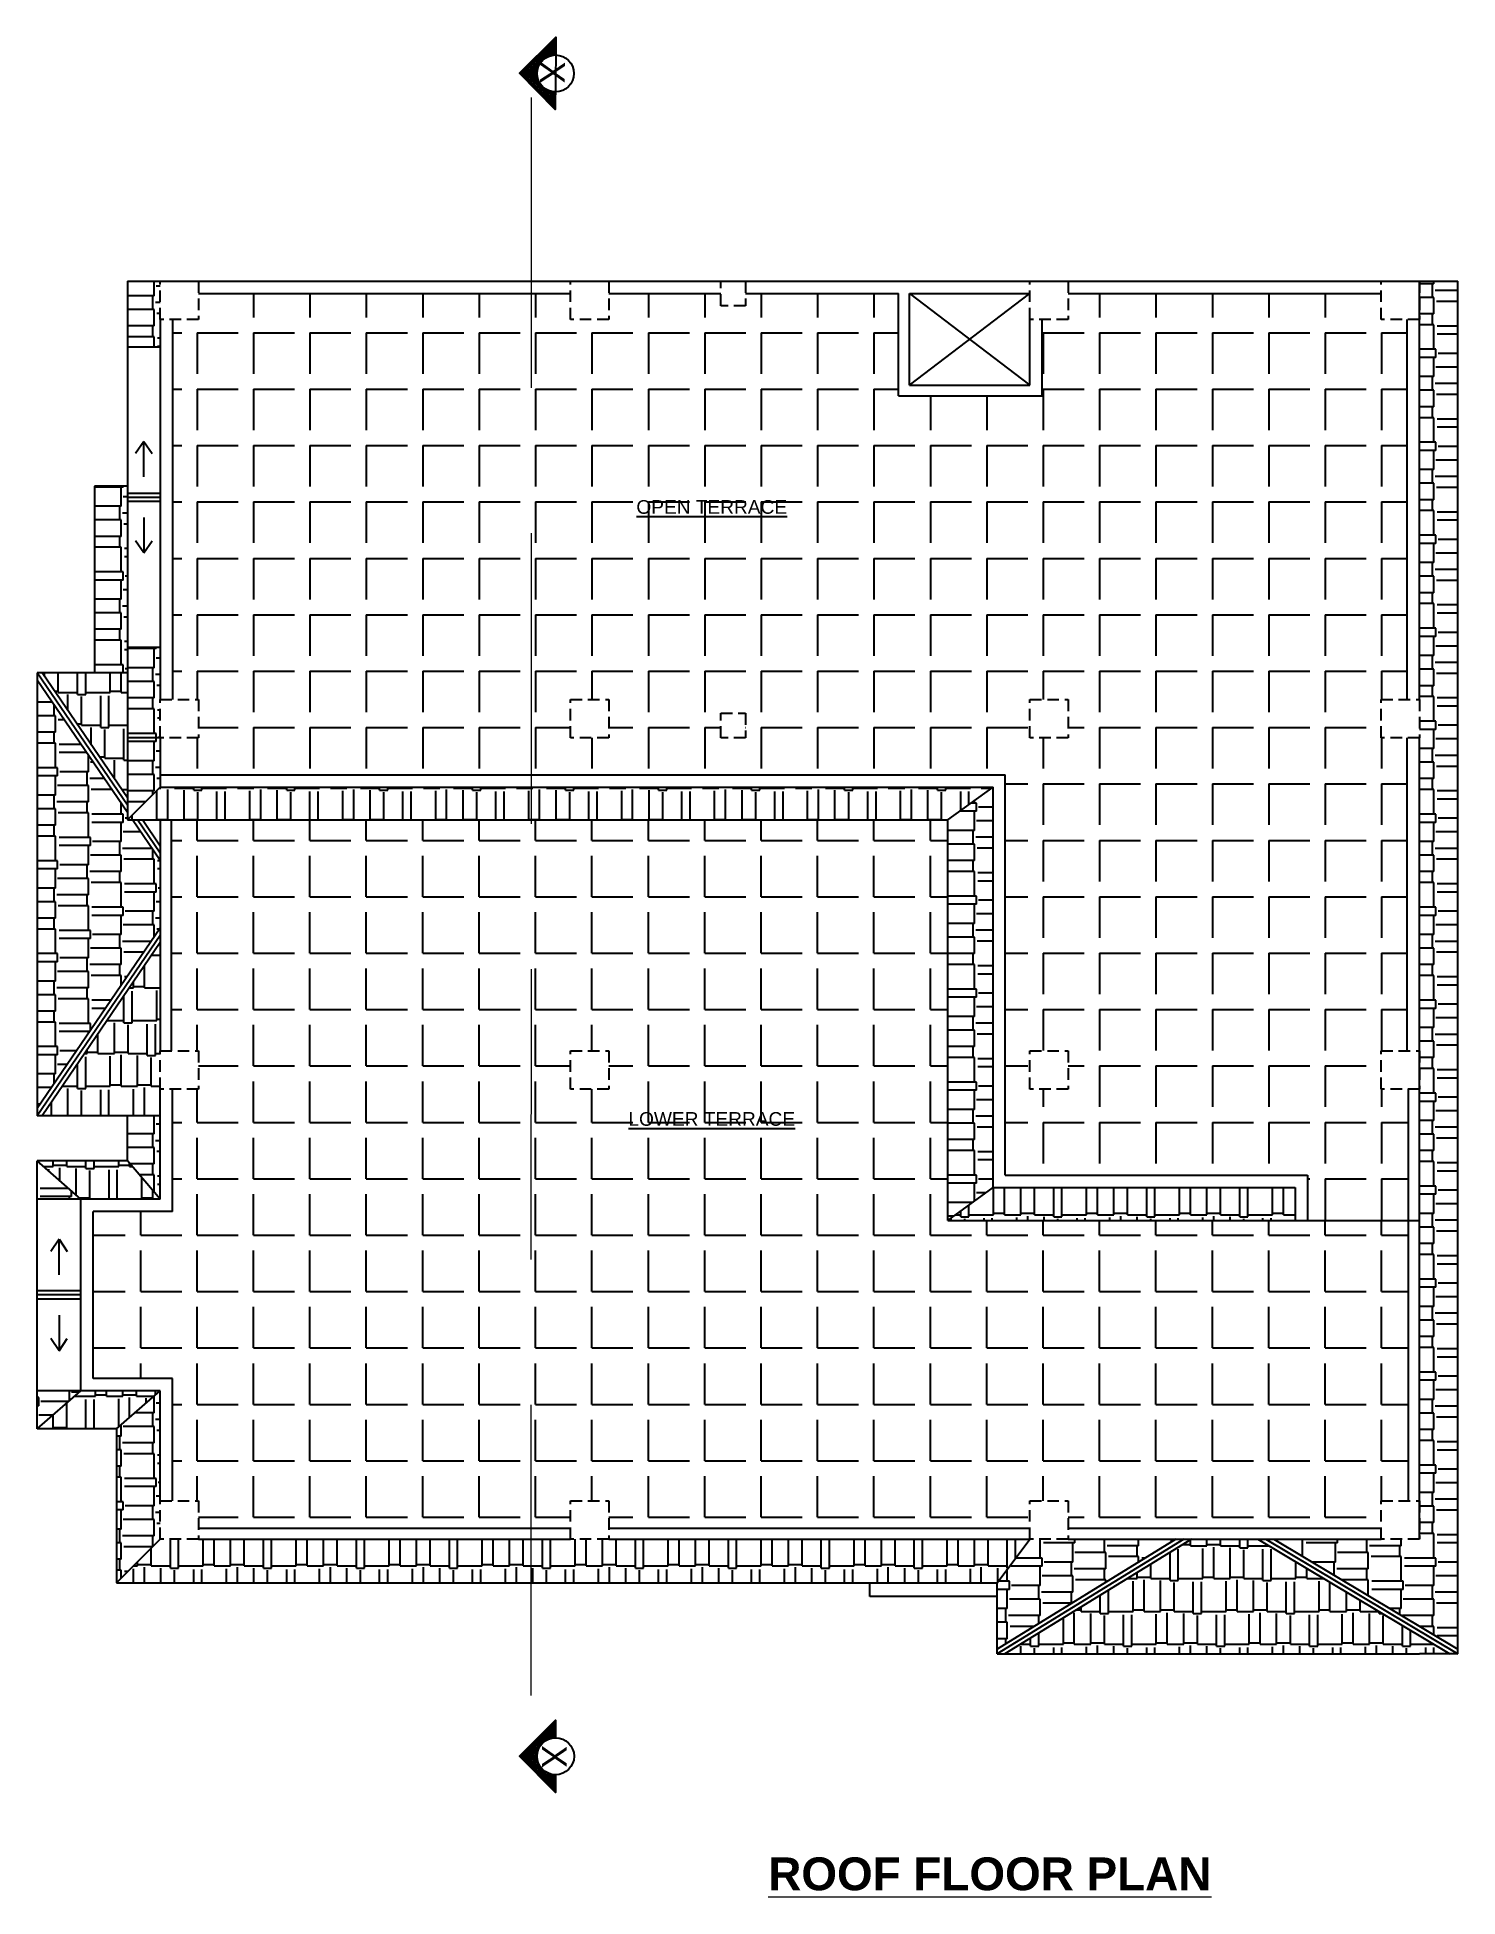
# Model space of a CAD drawing. Header units: inches. Extents: x 1397 to 20304, y -27267 to -746.
# Drawn here: x 9965 to 10485, y -22929 to -22249 of the extents above; entities that cross this region are included whole.
import ezdxf

# ---------------------------------------------------------------- set-up
doc = ezdxf.new("R2010")
doc.units = ezdxf.units.IN
doc.header["$LTSCALE"] = 17
doc.header["$MEASUREMENT"] = 0
doc.linetypes.add('21_FP_00$0$HIDDEN', pattern=[0.375, 0.25, -0.125])
doc.linetypes.add('PHANTOM2', pattern=[1.25, 0.625, -0.125, 0.125, -0.125, 0.125, -0.125])
for name, color, linetype, lineweight in [('25 BOT BAR', 12, 'Continuous', 25), ('aa_section_line', 2, 'PHANTOM2', 13), ('DOOR & WIN', 1, 'Continuous', 25), ('OUTLINE', 1, 'Continuous', 25), ('TEXT', 231, 'Continuous', 20)]:
    doc.layers.add(name, color=color, linetype=linetype, lineweight=lineweight)
doc.layers.add('A-Sect-Iden', color=111, linetype='Continuous')
doc.styles.add('HEADING', font='swissel.ttf')
pattern_1 = [(90, (0, -1177.056), (-12, 25.5), [6, -5, 7, -3, 9, -4]), (90, (-0.5, -1171.056), (-12, 25.5), [5, -19, 4, -6]), (90, (0.75, -1159.056), (-12, 25.5), [3, -31]), (180, (0, -1177.056), (-12, -8.5), [11.5, -36.5]), (180, (0, -1171.056), (-12, -8.5), [11.25, -36.75]), (180, (0, -1166.056), (-12, -8.5), [10.5, -37.5]), (180, (0.75, -1159.056), (-12, -8.5), [11.5, -36.5]), (180, (0.75, -1156.056), (-12, -8.5), [11.5, -36.5]), (180, (0, -1147.056), (-12, -8.5), [11, -37])]
pattern_2 = [(0, (0, -1177.056), (25.5, 12), [6, -5, 7, -3, 9, -4]), (0, (6, -1176.556), (25.5, 12), [5, -19, 4, -6]), (0, (18, -1177.806), (25.5, 12), [3, -31]), (90, (0, -1177.056), (-8.5, 12), [11.5, -36.5]), (90, (6, -1177.056), (-8.5, 12), [11.25, -36.75]), (90, (11, -1177.056), (-8.5, 12), [10.5, -37.5]), (90, (18, -1177.806), (-8.5, 12), [11.5, -36.5]), (90, (21, -1177.806), (-8.5, 12), [11.5, -36.5]), (90, (30, -1177.056), (-8.5, 12), [11, -37])]
pattern_3 = [(0, (0, -3944.454), (25.5, 12), [6, -5, 7, -3, 9, -4]), (0, (6, -3943.954), (25.5, 12), [5, -19, 4, -6]), (0, (18, -3945.204), (25.5, 12), [3, -31]), (90, (0, -3944.454), (-8.5, 12), [11.5, -36.5]), (90, (6, -3944.454), (-8.5, 12), [11.25, -36.75]), (90, (11, -3944.454), (-8.5, 12), [10.5, -37.5]), (90, (18, -3945.204), (-8.5, 12), [11.5, -36.5]), (90, (21, -3945.204), (-8.5, 12), [11.5, -36.5]), (90, (30, -3944.454), (-8.5, 12), [11, -37])]
pattern_4 = [(90, (0, -3944.454), (-12, 25.5), [6, -5, 7, -3, 9, -4]), (90, (-0.5, -3938.454), (-12, 25.5), [5, -19, 4, -6]), (90, (0.75, -3926.454), (-12, 25.5), [3, -31]), (180, (0, -3944.454), (-12, -8.5), [11.5, -36.5]), (180, (0, -3938.454), (-12, -8.5), [11.25, -36.75]), (180, (0, -3933.454), (-12, -8.5), [10.5, -37.5]), (180, (0.75, -3926.454), (-12, -8.5), [11.5, -36.5]), (180, (0.75, -3923.454), (-12, -8.5), [11.5, -36.5]), (180, (0, -3914.454), (-12, -8.5), [11, -37])]
pattern_5 = [(90, (-846.922, -2070.374), (-12, 25.5), [6, -5, 7, -3, 9, -4]), (90, (-847.422, -2064.374), (-12, 25.5), [5, -19, 4, -6]), (90, (-846.172, -2052.374), (-12, 25.5), [3, -31]), (180, (-846.922, -2070.374), (-12, -8.5), [11.5, -36.5]), (180, (-846.922, -2064.374), (-12, -8.5), [11.25, -36.75]), (180, (-846.922, -2059.374), (-12, -8.5), [10.5, -37.5]), (180, (-846.172, -2052.374), (-12, -8.5), [11.5, -36.5]), (180, (-846.172, -2049.374), (-12, -8.5), [11.5, -36.5]), (180, (-846.922, -2040.374), (-12, -8.5), [11, -37])]
pattern_6 = [(0, (-846.922, -2070.374), (25.5, 12), [6, -5, 7, -3, 9, -4]), (0, (-840.922, -2069.874), (25.5, 12), [5, -19, 4, -6]), (0, (-828.922, -2071.124), (25.5, 12), [3, -31]), (90, (-846.922, -2070.374), (-8.5, 12), [11.5, -36.5]), (90, (-840.922, -2070.374), (-8.5, 12), [11.25, -36.75]), (90, (-835.922, -2070.374), (-8.5, 12), [10.5, -37.5]), (90, (-828.922, -2071.124), (-8.5, 12), [11.5, -36.5]), (90, (-825.922, -2071.124), (-8.5, 12), [11.5, -36.5]), (90, (-816.922, -2070.374), (-8.5, 12), [11, -37])]
pattern_7 = [(0, (0, 0), (0, 20.625), [15, -5.625]), (90, (0, 0), (-20.625, 1e-15), [15, -5.625])]
pattern_8 = [(270, (0, 0), (20.625, -4e-15), [15, -5.625]), (0, (0, 0), (5e-15, 20.625), [15, -5.625])]

msp = doc.modelspace()

# ---------------------------------------------------------------- texts
at = {"layer": 'A-Sect-Iden', "ltscale": 0.5, "char_height": 9, "width": 12.25, "attachment_point": 5, "style": 'HEADING'}
for insert, rotation in [((10153.72, -22262.28), 269.26311), ((10154.39, -22878.19), 269.85507)]:
    msp.add_mtext('X', dxfattribs=dict(at, insert=insert, rotation=rotation))
at = {"layer": 'DOOR & WIN', "char_height": 5, "attachment_point": 5}
for s, insert in [('{\\fArial TUR|b0|i0|c0|p34;\\L\\C7;OPEN TERRACE}', (10211.94, -22421.23)), ('{\\fArial TUR|b0|i0|c0|p34;\\L\\C7;LOWER TERRACE}', (10211.94, -22645.02))]:
    msp.add_mtext(s, dxfattribs=dict(at, insert=insert))
at = {"layer": 'TEXT', "insert": (10313.62, -22915.03), "char_height": 12, "width": 396.2985, "attachment_point": 2}
msp.add_mtext('{\\fArial|b1|i0|c0|p34;\\LROOF FLOOR PLAN }', dxfattribs=at)

# ---------------------------------------------------------------- hatches: boundary and pattern name
at = {"layer": 'A-Sect-Iden', "ltscale": 0.5}
h = msp.add_hatch(dxfattribs=at)
h.set_pattern_fill('ANSI37', color=2, scale=5, style=0)
h.set_pattern_definition([(45, (-15694.25335, -28444.18923), (-0.441941738, 0.441941738), []), (135, (-15694.25335, -28444.18923), (-0.441941738, -0.441941738), [])])
h.paths.add_polyline_path([(10154.75, -22269.42), (10154.69, -22275.91), (10141.58, -22262.53), (10154.96, -22249.43), (10154.89, -22255.92, 1)])
h = msp.add_hatch(dxfattribs=at)
h.set_pattern_fill('ANSI37', color=2, scale=5, style=0)
h.set_pattern_definition([(45, (-15694.22874, -29059.56314), (-0.441941738, 0.441941738), []), (135, (-15694.22874, -29059.56314), (-0.441941738, -0.441941738), [])])
h.paths.add_polyline_path([(10154.85, -22884.8), (10154.85, -22891.29), (10141.6, -22878.05), (10154.85, -22864.8), (10154.85, -22871.3, 1)])
at = {"layer": 'OUTLINE'}
h = msp.add_hatch(dxfattribs=at)
h.set_pattern_fill('AR-RSHKE', color=8, angle=90)
h.paths.add_polyline_path([(10010.29, -22338.61), (9998.29, -22338.61), (9998.29, -22362.61), (10010.29, -22362.61), (10010.29, -22352.61)])
h = msp.add_hatch(dxfattribs=at)
h.set_pattern_fill('ANGLE', color=8, scale=75, angle=270)
h.set_pattern_definition(pattern_8)
h.paths.add_polyline_path([(10145.86, -22343.11), (10024.29, -22343.11), (10024.29, -22352.61), (10014.79, -22352.61), (10014.79, -22491.61), (10024.29, -22491.61), (10024.29, -22505.61), (10010.29, -22505.61), (10010.29, -22519.11), (10145.85, -22519.11)])
h = msp.add_hatch(dxfattribs=at)
h.set_pattern_fill('ANGLE', color=8, scale=75, angle=270)
h.set_pattern_definition(pattern_8)
h.paths.add_polyline_path([(10466.25, -22352.61), (10456.75, -22352.61), (10456.75, -22343.11), (10342.29, -22343.11), (10342.29, -22352.61), (10332.79, -22352.61), (10332.79, -22380.61), (10280.29, -22380.61), (10280.29, -22343.11), (10224.29, -22343.11), (10224.29, -22347.61), (10215.29, -22347.61), (10215.29, -22343.11), (10174.29, -22343.11), (10174.29, -22352.61), (10160.29, -22352.61), (10160.29, -22343.11), (10145.86, -22343.11), (10145.85, -22519.11), (10319.29, -22519.11), (10319.29, -22665.6), (10429.75, -22665.6), (10429.75, -22682.1), (10466.75, -22682.1), (10466.75, -22634.1), (10456.75, -22634.1), (10456.75, -22620.1), (10466.25, -22620.1), (10466.25, -22505.61), (10456.75, -22505.61), (10456.75, -22491.61), (10466.25, -22491.61)])
h.paths.add_polyline_path([(10342.29, -22491.61), (10342.29, -22505.61), (10328.29, -22505.61), (10328.29, -22491.61)], flags=16)
h.paths.add_polyline_path([(10224.29, -22496.61), (10224.29, -22505.61), (10215.29, -22505.61), (10215.29, -22496.61)], flags=16)
h.paths.add_polyline_path([(10174.29, -22491.61), (10174.29, -22505.61), (10160.29, -22505.61), (10160.29, -22491.61)], flags=16)
h.paths.add_polyline_path([(10342.29, -22620.1), (10342.29, -22634.1), (10328.29, -22634.1), (10328.29, -22620.1)], flags=16)
h.paths.add_polyline_path([(10183.16, -22426.01), (10240.77, -22426.01), (10240.77, -22415.7), (10183.16, -22415.7)], flags=24)
h = msp.add_hatch(dxfattribs=at)
h.set_pattern_fill('AR-RSHKE', color=8, angle=90)
h.set_pattern_definition(pattern_1)
h.paths.add_polyline_path([(10484.75, -22338.61), (10470.75, -22338.61), (10470.75, -22352.61), (10470.75, -22491.61), (10470.75, -22505.61), (10470.75, -22798.61), (10456.75, -22798.61), (10417.44, -22798.61), (10484.75, -22838.87)])
h = msp.add_hatch(dxfattribs=at)
h.set_pattern_fill('AR-RSHKE', color=8, angle=90)
h.set_pattern_definition(pattern_4)
h.paths.add_polyline_path([(9986.29, -22481.85), (9998.29, -22481.85), (9998.29, -22413.61), (9986.29, -22413.61)])
h = msp.add_hatch(dxfattribs=at)
h.set_pattern_fill('AR-RSHKE', color=8, angle=90)
h.paths.add_polyline_path([(10010.29, -22472.61), (9998.29, -22472.61), (9998.29, -22535.61), (10010.29, -22523.61)])
h = msp.add_hatch(dxfattribs=at)
h.set_pattern_fill('AR-RSHKE', color=8, angle=90)
h.set_pattern_definition(pattern_1)
h.paths.add_polyline_path([(10000.13, -22535.61), (9998.29, -22535.61), (9998.29, -22532.92), (9965.29, -22484.52), (9965.29, -22641.19), (10010.29, -22575.19), (10010.29, -22550.52)])
h = msp.add_hatch(dxfattribs=at)
h.set_pattern_fill('AR-RSHKE', color=8)
h.set_pattern_definition(pattern_2)
h.paths.add_polyline_path([(9998.29, -22481.85), (9967.1, -22481.85), (9998.29, -22527.59)])
h = msp.add_hatch(dxfattribs=at)
h.set_pattern_fill('AR-RSHKE', color=8)
h.paths.add_polyline_path([(10145.85, -22523.61), (10010.29, -22523.61), (9998.29, -22535.61), (10145.85, -22535.61)])
h.paths.add_polyline_path([(10314.79, -22523.61), (10145.85, -22523.61), (10145.85, -22535.61), (10298.29, -22535.61)])
h = msp.add_hatch(dxfattribs=at)
h.set_pattern_fill('AR-RSHKE', color=8, angle=90)
h.paths.add_polyline_path([(10314.79, -22523.61), (10298.29, -22535.61), (10298.29, -22682.1), (10314.79, -22670.1)])
h = msp.add_hatch(dxfattribs=at)
h.set_pattern_fill('ANGLE', color=8, scale=75)
h.set_pattern_definition(pattern_7)
h.paths.add_polyline_path([(10145.85, -22535.61), (10014.29, -22535.61), (10014.29, -22620.1), (10024.29, -22620.1), (10024.29, -22634.1), (10014.79, -22634.1), (10014.79, -22678.85), (9985.79, -22678.85), (9985.79, -22739.85), (10014.79, -22739.85), (10014.79, -22784.61), (10024.29, -22784.61), (10024.29, -22794.61), (10145.85, -22794.61)])
h = msp.add_hatch(dxfattribs=at)
h.set_pattern_fill('ANGLE', color=8, scale=75)
h.set_pattern_definition(pattern_7)
h.paths.add_polyline_path([(10328.29, -22794.61), (10328.29, -22784.61), (10342.29, -22784.61), (10342.29, -22794.61), (10456.75, -22794.61), (10456.75, -22784.61), (10466.75, -22784.61), (10466.75, -22682.1), (10298.29, -22682.1), (10298.29, -22535.61), (10145.85, -22535.61), (10145.85, -22794.61), (10160.29, -22794.61), (10160.29, -22784.61), (10174.29, -22784.61), (10174.29, -22794.61)])
h.paths.add_polyline_path([(10174.29, -22634.1), (10160.29, -22634.1), (10160.29, -22620.1), (10174.29, -22620.1)], flags=16)
h.paths.add_polyline_path([(10180.16, -22649.79), (10243.59, -22649.79), (10243.59, -22639.49), (10180.16, -22639.49)], flags=24)
h = msp.add_hatch(dxfattribs=at)
h.set_pattern_fill('AR-RSHKE', color=8)
h.set_pattern_definition(pattern_2)
h.paths.add_polyline_path([(10010.29, -22620.1), (10010.29, -22580.52), (9967.1, -22643.85), (10010.29, -22643.85), (10010.29, -22634.1)])
h = msp.add_hatch(dxfattribs=at)
h.set_pattern_fill('AR-RSHKE', color=8, angle=90)
h.set_pattern_definition(pattern_4)
h.paths.add_polyline_path([(10010.29, -22643.85), (9998.29, -22643.85), (9998.29, -22660.35), (10010.29, -22674.35)])
h = msp.add_hatch(dxfattribs=at)
h.set_pattern_fill('AR-RSHKE', color=8, angle=90)
h.set_pattern_definition(pattern_5)
h.paths.add_polyline_path([(9965.29, -22660.35), (9965.29, -22674.35), (9981.29, -22674.35)])
h = msp.add_hatch(dxfattribs=at)
h.set_pattern_fill('AR-RSHKE', color=8)
h.set_pattern_definition(pattern_6)
h.paths.add_polyline_path([(9998.29, -22660.35), (9965.29, -22660.35), (9981.29, -22674.35), (10010.29, -22674.35)])
h = msp.add_hatch(dxfattribs=at)
h.set_pattern_fill('AR-RSHKE', color=8)
h.paths.add_polyline_path([(10425.25, -22670.1), (10314.79, -22670.1), (10298.29, -22682.1), (10425.25, -22682.1)])
h = msp.add_hatch(dxfattribs=at)
h.set_pattern_fill('AR-RSHKE', color=8, angle=90)
h.set_pattern_definition(pattern_5)
h.paths.add_polyline_path([(9981.29, -22744.35), (9965.29, -22744.35), (9965.29, -22758.35)])
h = msp.add_hatch(dxfattribs=at)
h.set_pattern_fill('AR-RSHKE', color=8)
h.set_pattern_definition(pattern_6)
h.paths.add_polyline_path([(10010.29, -22744.35), (9981.29, -22744.35), (9965.29, -22758.35), (9994.29, -22758.35)])
h = msp.add_hatch(dxfattribs=at)
h.set_pattern_fill('AR-RSHKE', color=8, angle=90)
h.set_pattern_definition(pattern_4)
h.paths.add_polyline_path([(10010.29, -22744.35), (9994.29, -22758.35), (9994.29, -22814.61), (10010.29, -22798.61), (10010.29, -22784.61)])
h = msp.add_hatch(dxfattribs=at)
h.set_pattern_fill('AR-RSHKE', color=8)
h.set_pattern_definition(pattern_3)
h.paths.add_polyline_path([(10145.85, -22798.61), (10024.29, -22798.61), (10010.29, -22798.61), (9994.29, -22814.61), (10145.85, -22814.61)])
h = msp.add_hatch(dxfattribs=at)
h.set_pattern_fill('AR-RSHKE', color=8)
h.set_pattern_definition(pattern_3)
h.paths.add_polyline_path([(10328.29, -22798.61), (10174.29, -22798.61), (10160.29, -22798.61), (10145.85, -22798.61), (10145.85, -22814.61), (10316.29, -22814.61)])
h = msp.add_hatch(dxfattribs=at)
h.set_pattern_fill('AR-RSHKE', color=8, angle=90)
h.set_pattern_definition(pattern_1)
h.paths.add_polyline_path([(10381.66, -22798.61), (10342.29, -22798.61), (10328.29, -22798.61), (10316.29, -22814.61), (10316.29, -22838.85)])
h = msp.add_hatch(dxfattribs=at)
h.set_pattern_fill('AR-RSHKE', color=8)
h.set_pattern_definition(pattern_2)
h.paths.add_polyline_path([(10411.6, -22798.61), (10387.38, -22798.61), (10319.15, -22840.61), (10470.75, -22840.61), (10481.83, -22840.61)])

# ---------------------------------------------------------------- linework, layer by layer
at = {"layer": '25 BOT BAR'}
for p, q in [((9998.29, -22338.61), (10160.29, -22338.61)), ((9998.29, -22338.61), (9998.29, -22535.61)), ((9998.29, -22338.61), (10010.29, -22338.61)), ((10024.29, -22343.11), (10160.29, -22343.11)), ((10280.29, -22380.61), (10280.29, -22343.11)), ((10284.29, -22376.61), (10328.29, -22343.11)), ((10284.29, -22343.11), (10328.29, -22376.61)), ((10470.75, -22338.61), (10484.75, -22338.61)), ((10010.29, -22352.61), (10010.29, -22491.61)), ((10014.79, -22352.61), (10014.79, -22491.61)), ((9998.29, -22362.61), (10010.29, -22362.61)), ((9986.29, -22413.61), (9986.29, -22481.85)), ((9998.29, -22413.61), (9986.29, -22413.61)), ((9998.29, -22416.11), (10010.29, -22416.11)), ((9998.29, -22417.61), (10010.29, -22417.61)), ((9998.29, -22419.11), (10010.29, -22419.11)), ((10010.29, -22472.61), (9998.29, -22472.61)), ((9965.29, -22481.85), (9965.29, -22643.85)), ((9998.29, -22481.85), (9965.29, -22481.85)), ((9998.29, -22530.25), (9965.29, -22481.85)), ((9998.29, -22532.92), (9965.29, -22484.52)), ((9998.29, -22527.59), (9967.1, -22481.85)), ((10010.29, -22505.61), (9998.29, -22505.61)), ((10010.29, -22505.61), (10010.29, -22523.61)), ((10010.29, -22519.11), (10319.29, -22519.11)), ((10319.29, -22665.6), (10319.29, -22519.11)), ((10010.29, -22523.61), (9998.29, -22535.61)), ((10010.29, -22523.61), (10314.79, -22523.61)), ((10298.29, -22535.61), (10314.79, -22523.61)), ((10314.79, -22670.1), (10314.79, -22523.61)), ((9998.29, -22535.61), (10298.29, -22535.61)), ((10010.29, -22550.52), (10000.13, -22535.61)), ((10010.29, -22547.85), (10001.94, -22535.61)), ((10010.29, -22545.19), (10003.76, -22535.61)), ((10010.29, -22535.61), (10010.29, -22620.1)), ((10014.29, -22535.61), (10014.29, -22620.1)), ((10298.29, -22682.1), (10298.29, -22535.61)), ((10010.29, -22575.19), (9965.29, -22641.19)), ((10010.29, -22577.85), (9965.29, -22643.85)), ((10010.29, -22580.52), (9967.1, -22643.85)), ((10010.29, -22674.35), (10010.29, -22634.1)), ((10014.79, -22678.85), (10014.79, -22634.1)), ((10010.29, -22643.85), (9965.29, -22643.85)), ((9998.29, -22660.35), (9998.29, -22643.85)), ((9998.29, -22660.35), (9965.29, -22660.35)), ((9965.29, -22758.35), (9965.29, -22660.35)), ((9981.29, -22674.35), (9965.29, -22660.35)), ((10010.29, -22674.35), (9998.29, -22660.35)), ((10298.29, -22682.1), (10314.79, -22670.1)), ((10314.79, -22670.1), (10425.25, -22670.1)), ((10319.29, -22665.6), (10429.75, -22665.6)), ((10425.25, -22670.1), (10425.25, -22682.1)), ((10429.75, -22665.6), (10429.75, -22682.1)), ((10010.29, -22674.35), (9965.29, -22674.35)), ((9981.29, -22744.35), (9981.29, -22674.35)), ((10014.79, -22678.85), (9985.79, -22678.85)), ((9985.79, -22739.85), (9985.79, -22678.85)), ((10298.29, -22682.1), (10470.75, -22682.1)), ((9981.29, -22707.85), (9965.29, -22707.85)), ((9981.29, -22709.35), (9965.29, -22709.35)), ((9981.29, -22710.85), (9965.29, -22710.85)), ((10010.29, -22744.35), (9965.29, -22744.35)), ((9965.29, -22758.35), (9981.29, -22744.35)), ((10014.79, -22739.85), (9985.79, -22739.85)), ((9994.29, -22758.35), (10010.29, -22744.35)), ((10010.29, -22784.61), (10010.29, -22744.35)), ((10014.79, -22784.61), (10014.79, -22739.85)), ((9994.29, -22758.35), (9965.29, -22758.35)), ((9994.29, -22758.35), (9994.29, -22814.61)), ((9994.29, -22814.61), (10010.29, -22798.61)), ((10024.29, -22794.61), (10160.29, -22794.61)), ((10024.29, -22798.61), (10160.29, -22798.61)), ((10316.29, -22814.61), (10328.29, -22798.61)), ((10381.66, -22798.61), (10316.29, -22838.85)), ((10384.52, -22798.61), (10316.29, -22840.61)), ((10387.38, -22798.61), (10319.15, -22840.61)), ((10342.29, -22794.61), (10456.75, -22794.61)), ((10342.29, -22798.61), (10456.75, -22798.61)), ((10384.52, -22798.61), (10414.52, -22798.61)), ((10411.6, -22798.61), (10481.83, -22840.61)), ((10414.52, -22798.61), (10484.75, -22840.61)), ((10417.44, -22798.61), (10484.75, -22838.87)), ((10470.75, -22798.61), (10470.75, -22798.61)), ((10269.75, -22819.61), (10269.75, -22814.61)), ((10316.29, -22819.61), (10269.75, -22819.61)), ((10316.29, -22840.61), (10316.29, -22814.61)), ((10484.75, -22840.61), (10470.75, -22840.61))]:
    msp.add_line(p, q, dxfattribs=at)
at = {"layer": '25 BOT BAR', "linetype": '21_FP_00$0$HIDDEN'}
for points in [[(10010.29, -22338.61), (10024.29, -22338.61), (10024.29, -22352.61), (10010.29, -22352.61)], [(10160.29, -22338.61), (10174.29, -22338.61), (10174.29, -22352.61), (10160.29, -22352.61)], [(10224.29, -22347.61), (10215.29, -22347.61), (10215.29, -22338.61), (10224.29, -22338.61)], [(10328.29, -22338.61), (10342.29, -22338.61), (10342.29, -22352.61), (10328.29, -22352.61)], [(10456.75, -22338.61), (10470.75, -22338.61), (10470.75, -22352.61), (10456.75, -22352.61)], [(10010.29, -22491.61), (10024.29, -22491.61), (10024.29, -22505.61), (10010.29, -22505.61)], [(10160.29, -22491.61), (10174.29, -22491.61), (10174.29, -22505.61), (10160.29, -22505.61)], [(10328.29, -22491.61), (10342.29, -22491.61), (10342.29, -22505.61), (10328.29, -22505.61)], [(10456.75, -22491.61), (10470.75, -22491.61), (10470.75, -22505.61), (10456.75, -22505.61)], [(10224.29, -22505.61), (10215.29, -22505.61), (10215.29, -22496.61), (10224.29, -22496.61)], [(10010.29, -22620.1), (10024.29, -22620.1), (10024.29, -22634.1), (10010.29, -22634.1)], [(10160.29, -22620.1), (10174.29, -22620.1), (10174.29, -22634.1), (10160.29, -22634.1)], [(10328.29, -22620.1), (10342.29, -22620.1), (10342.29, -22634.1), (10328.29, -22634.1)], [(10456.75, -22620.1), (10470.75, -22620.1), (10470.75, -22634.1), (10456.75, -22634.1)], [(10010.29, -22784.61), (10024.29, -22784.61), (10024.29, -22798.61), (10010.29, -22798.61)], [(10160.29, -22784.61), (10174.29, -22784.61), (10174.29, -22798.61), (10160.29, -22798.61)], [(10328.29, -22784.61), (10342.29, -22784.61), (10342.29, -22798.61), (10328.29, -22798.61)], [(10456.75, -22784.61), (10470.75, -22784.61), (10470.75, -22798.61), (10456.75, -22798.61)]]:
    msp.add_lwpolyline(points, close=True, dxfattribs=at)
at = {"layer": 'A-Sect-Iden', "ltscale": 0.5}
for points in [[(10154.94, -22254.92), (10154.72, -22275.9), (10141.61, -22262.52), (10154.99, -22249.41), (10154.94, -22254.92)], [(10154.85, -22884.8), (10154.85, -22891.29), (10141.6, -22878.05), (10154.85, -22864.8), (10154.85, -22871.3)]]:
    msp.add_lwpolyline(points, dxfattribs=at)
for centre in [(10154.82, -22262.67), (10154.85, -22878.05)]:
    msp.add_circle(centre, 6.75, dxfattribs=at)
at = {"layer": 'aa_section_line', "linetype": '21_FP_00$0$HIDDEN', "ltscale": 25}
msp.add_line((10145.86, -22271.42), (10145.85, -22865.21), dxfattribs=at)
at = {"layer": 'DOOR & WIN'}
for p, q in [((10160.29, -22338.61), (10470.75, -22338.61)), ((10174.29, -22343.11), (10215.29, -22343.11)), ((10224.29, -22343.11), (10280.29, -22343.11)), ((10284.29, -22343.11), (10328.29, -22343.11)), ((10342.29, -22343.11), (10456.75, -22343.11)), ((10470.75, -22491.61), (10470.75, -22338.61)), ((10484.75, -22840.61), (10484.75, -22338.61)), ((10466.25, -22491.61), (10466.25, -22352.61)), ((10284.29, -22376.61), (10328.29, -22376.61)), ((10280.29, -22380.61), (10332.79, -22380.61)), ((10466.25, -22620.1), (10466.25, -22505.61)), ((10470.75, -22798.61), (10470.75, -22505.61)), ((10466.75, -22784.61), (10466.75, -22634.1)), ((10174.29, -22794.61), (10328.29, -22794.61)), ((10174.29, -22798.61), (10328.29, -22798.61)), ((9994.29, -22814.61), (10316.29, -22814.61)), ((10316.29, -22840.61), (10470.75, -22840.61))]:
    msp.add_line(p, q, dxfattribs=at)
at = {"layer": 'OUTLINE'}
for p, q in [((10284.29, -22376.61), (10284.29, -22343.11)), ((10328.29, -22376.61), (10328.29, -22352.61)), ((10332.79, -22380.61), (10332.79, -22352.61)), ((10004.29, -22397.2), (10001.29, -22401.7)), ((10004.29, -22410.2), (10004.29, -22397.2)), ((10004.29, -22397.2), (10007.29, -22401.7)), ((10004.29, -22425.03), (10004.29, -22438.03)), ((10004.29, -22438.03), (10001.29, -22433.53)), ((10004.29, -22438.03), (10007.29, -22433.53)), ((9973.29, -22688.94), (9970.29, -22693.44)), ((9973.29, -22701.94), (9973.29, -22688.94)), ((9973.29, -22688.94), (9976.29, -22693.44)), ((9973.29, -22716.77), (9973.29, -22729.77)), ((9973.29, -22729.77), (9970.29, -22725.27)), ((9973.29, -22729.77), (9976.29, -22725.27))]:
    msp.add_line(p, q, dxfattribs=at)

msp.set_redraw_order([(e.dxf.handle, doc.entitydb.next_handle()) for e in msp.query("TEXT MTEXT ATTDEF DIMENSION ARC_DIMENSION")])  # texts and dimensions are drawn at this point

doc.saveas('drawing.dxf')
